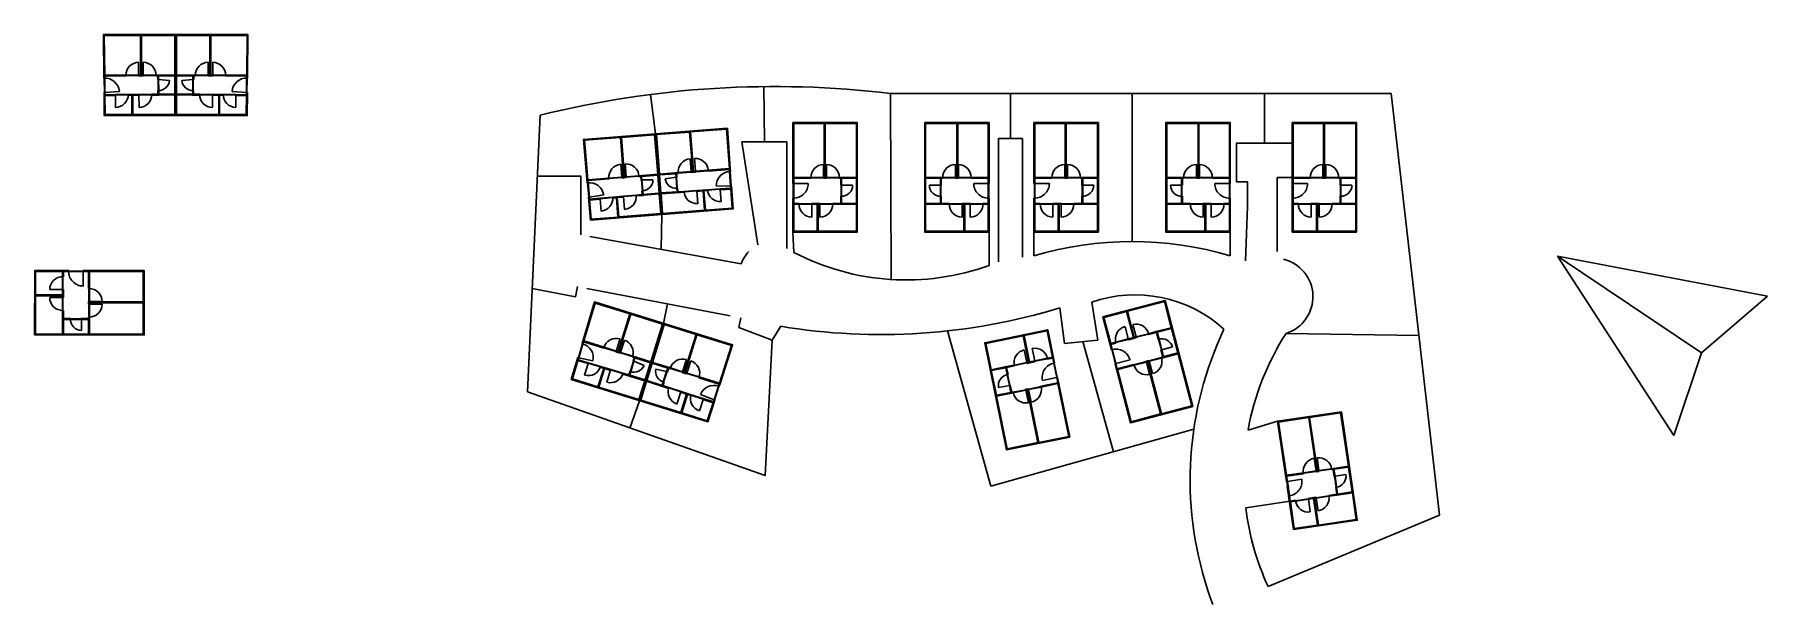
# Model space of a CAD drawing. Header units: millimetres. Extents: x 657551 to 852857, y 204462 to 268665.
import ezdxf

# ---------------------------------------------------------------- set-up
doc = ezdxf.new("R2010")
doc.units = ezdxf.units.MM
pattern_1 = [(45, (559018.265, 350866.392), (16.8379802, 61.739261), [79.375, -15.875, 0, -15.875])]
pattern_2 = [(23.22032, (606614.4, 385349.598), (38.543687, 51.084617), [79.375, -15.875, 0, -15.875])]
pattern_3 = [(40.51354, (512763.91, 374938.09), (21.615848, 60.2329563), [79.375, -15.875, 0, -15.875])]

msp = doc.modelspace()

# ---------------------------------------------------------------- hatches: boundary and pattern name
h = msp.add_hatch()
h.set_pattern_fill('ANSI36', color=256, scale=10, angle=-4.48646)
h.set_pattern_definition(pattern_3)
h.paths.add_polyline_path([(669784, 264107), (669593, 264107), (669593, 268565), (673350, 268565), (673350, 264107), (671224, 264107), (671224, 264007), (671417, 264007), (671420, 263602), (671520, 263603), (671517, 264007), (673350, 264007), (673350, 261977), (671537, 261959), (671533, 262363), (671433, 262362), (671437, 261958), (670740, 261951), (670741, 261851), (671537, 261859), (673350, 261877), (673350, 259650), (668604, 259650), (668604, 261830), (669301, 261837), (669300, 261887), (669300, 261937), (668105, 261926), (668106, 261826), (668504, 261830), (668504, 259650), (665492, 259650), (665471, 261800), (666666, 261812), (666665, 261912), (665470, 261900), (665468, 262134), (665368, 262133), (665393, 259550), (673450, 259550), (673450, 268665), (665304, 268665), (665352, 263773), (665452, 263774), (665450, 264007), (667835, 264007), (667835, 264107), (667616, 264107), (665449, 264107), (665405, 268565), (669493, 268565), (669493, 264107), (669275, 264107), (669275, 264007), (669493, 264007), (669784, 264007)])
h = msp.add_hatch()
h.set_pattern_fill('ANSI36', color=256, scale=10, angle=-4.48646)
h.set_pattern_definition(pattern_3)
h.paths.add_polyline_path([(673550, 259650), (673550, 261877), (676159, 261851), (676160, 261951), (675463, 261958), (675467, 262362), (675367, 262363), (675363, 261959), (673550, 261977), (673550, 264007), (675383, 264007), (675379, 263603), (675479, 263602), (675483, 264007), (675675, 264007), (675675, 264107), (675384, 264107), (673550, 264107), (673550, 268565), (677307, 268565), (677307, 264107), (677115, 264107), (677115, 264007), (677407, 264007), (677625, 264007), (677625, 264107), (677407, 264107), (677407, 268565), (681495, 268565), (681451, 264107), (679065, 264107), (679065, 264007), (681450, 264007), (681448, 263774), (681448, 263769, -0.0077046), (681498, 263768), (681498, 263769), (681548, 263768), (681551, 264106), (681596, 268665), (677407, 268665), (673450, 268665), (673450, 259550), (681507, 259550), (681532, 262133), (681482, 262133), (681432, 262134), (681430, 261900), (680235, 261912), (680234, 261812), (681429, 261800), (681408, 259650), (678395, 259650), (678395, 261830), (678794, 261826), (678795, 261926), (677600, 261937), (677599, 261837), (678295, 261830), (678295, 259650)])
h = msp.add_hatch()
h.set_pattern_fill('ANSI36', color=256, scale=10)
h.set_pattern_definition(pattern_1)
h.paths.add_polyline_path([(728330, 248509), (728156, 250729), (730759, 250908), (730752, 251007), (730057, 250960), (730029, 251363), (729929, 251356), (729957, 250953), (728148, 250829), (727989, 252853), (729817, 252996), (729844, 252593), (729944, 252600), (729916, 253004), (730108, 253019), (730100, 253119), (729810, 253096), (727981, 252953), (727632, 257396), (731378, 257690), (731726, 253246), (731536, 253231), (731544, 253132), (731834, 253155), (732051, 253172), (732044, 253271), (731826, 253254), (731477, 257698), (735553, 258018), (735858, 253571), (733479, 253384), (733487, 253284), (735865, 253471), (735881, 253238), (735881, 253233, -0.0077046), (735932, 253236), (735932, 253237), (735981, 253240), (735958, 253577), (735646, 258126), (731469, 257798), (727525, 257488), (728238, 248401), (736270, 249031), (736093, 251608), (736043, 251605), (735993, 251602), (736009, 251368), (734817, 251286), (734824, 251187), (736016, 251269), (736164, 249123), (733161, 248888), (732990, 251061), (733387, 251088), (733381, 251188), (732188, 251106), (732195, 251006), (732890, 251053), (733061, 248880)])
h = msp.add_hatch()
h.set_pattern_fill('ANSI36', color=256, scale=10)
h.set_pattern_definition(pattern_1)
h.paths.add_polyline_path([(750275, 258754), (743012, 258754), (743012, 251885), (743112, 251885), (743112, 252483), (745044, 252483), (745044, 252583), (743112, 252583), (743112, 258654), (746544, 258654), (746544, 252583), (746484, 252583), (746484, 252483), (746644, 252483), (746807, 252483), (746807, 252583), (746644, 252583), (746644, 258654), (750175, 258654), (750175, 252583), (748247, 252583), (748247, 252483), (748410, 252483), (748410, 251685), (748510, 251685), (748510, 252483), (750175, 252483), (750175, 249647), (748510, 249647), (748510, 250445), (748410, 250445), (748410, 249647), (747503, 249647), (747503, 249547), (747801, 249547), (748410, 249547), (750175, 249547), (750175, 246512), (745861, 246512), (745861, 249547), (746063, 249547), (746063, 249647), (745761, 249647), (745157, 249647), (745157, 249547), (745761, 249547), (745761, 246512), (743112, 246512), (743112, 249547), (743717, 249547), (743717, 249647), (743112, 249647), (743112, 250245), (743012, 250245), (743012, 246412), (750275, 246412)])
h = msp.add_hatch()
h.set_pattern_fill('ANSI36', color=256, scale=10)
h.set_pattern_definition([(45, (566618.265, 350866.392), (16.8379802, 61.739261), [79.375, -15.875, 0, -15.875])])
h.paths.add_polyline_path([(757875, 258754), (765138, 258754), (765138, 251885), (765038, 251885), (765038, 252483), (763107, 252483), (763107, 252583), (765038, 252583), (765038, 258654), (761607, 258654), (761607, 252583), (761667, 252583), (761667, 252483), (761507, 252483), (761344, 252483), (761344, 252583), (761507, 252583), (761507, 258654), (757975, 258654), (757975, 252583), (759904, 252583), (759904, 252483), (759741, 252483), (759741, 251685), (759641, 251685), (759641, 252483), (757975, 252483), (757975, 249647), (759641, 249647), (759641, 250445), (759741, 250445), (759741, 249647), (760648, 249647), (760648, 249547), (760350, 249547), (759741, 249547), (757975, 249547), (757975, 246512), (762290, 246512), (762290, 249547), (762088, 249547), (762088, 249647), (762390, 249647), (762994, 249647), (762994, 249547), (762390, 249547), (762390, 246512), (765038, 246512), (765038, 249547), (764434, 249547), (764434, 249647), (765038, 249647), (765038, 250245), (765138, 250245), (765138, 246412), (757875, 246412)])
h = msp.add_hatch()
h.set_pattern_fill('ANSI36', color=256, scale=10)
h.set_pattern_definition([(45, (586193.8, 350866.392), (16.83798, 61.739261), [79.375, -15.875, 0, -15.875])])
h.paths.add_polyline_path([(777451, 258754), (770188, 258754), (770188, 251885), (770288, 251885), (770288, 252483), (772219, 252483), (772219, 252583), (770288, 252583), (770288, 258654), (773719, 258654), (773719, 252583), (773659, 252583), (773659, 252483), (773819, 252483), (773982, 252483), (773982, 252583), (773819, 252583), (773819, 258654), (777351, 258654), (777351, 252583), (775422, 252583), (775422, 252483), (775585, 252483), (775585, 251685), (775685, 251685), (775685, 252483), (777351, 252483), (777351, 249647), (775685, 249647), (775685, 250445), (775585, 250445), (775585, 249647), (774679, 249647), (774679, 249547), (774976, 249547), (775585, 249547), (777351, 249547), (777351, 246512), (773036, 246512), (773036, 249547), (773239, 249547), (773239, 249647), (772936, 249647), (772332, 249647), (772332, 249547), (772936, 249547), (772936, 246512), (770288, 246512), (770288, 249547), (770892, 249547), (770892, 249647), (770288, 249647), (770288, 250245), (770188, 250245), (770188, 246412), (777451, 246412)])
h = msp.add_hatch()
h.set_pattern_fill('ANSI36', color=256, scale=10)
h.set_pattern_definition([(45, (593793.8, 350866.392), (16.8379802, 61.739261), [79.375, -15.875, 0, -15.875])])
h.paths.add_polyline_path([(785051, 258754), (792314, 258754), (792314, 251885), (792214, 251885), (792214, 252483), (790282, 252483), (790282, 252583), (792214, 252583), (792214, 258654), (788782, 258654), (788782, 252583), (788842, 252583), (788842, 252483), (788682, 252483), (788520, 252483), (788520, 252583), (788682, 252583), (788682, 258654), (785151, 258654), (785151, 252583), (787080, 252583), (787080, 252483), (786917, 252483), (786917, 251685), (786817, 251685), (786817, 252483), (785151, 252483), (785151, 249647), (786817, 249647), (786817, 250445), (786917, 250445), (786917, 249647), (787823, 249647), (787823, 249547), (787525, 249547), (786917, 249547), (785151, 249547), (785151, 246512), (789465, 246512), (789465, 249547), (789263, 249547), (789263, 249647), (789565, 249647), (790170, 249647), (790170, 249547), (789565, 249547), (789565, 246512), (792214, 246512), (792214, 249547), (791610, 249547), (791610, 249647), (792214, 249647), (792214, 250245), (792314, 250245), (792314, 246412), (785051, 246412)])
h = msp.add_hatch()
h.set_pattern_fill('ANSI36', color=256, scale=10)
h.set_pattern_definition(pattern_1)
h.paths.add_polyline_path([(806559, 258754), (799296, 258754), (799296, 251885), (799396, 251885), (799396, 252483), (801327, 252483), (801327, 252583), (799396, 252583), (799396, 258654), (802827, 258654), (802827, 252583), (802767, 252583), (802767, 252533), (802767, 252483), (802927, 252483), (803090, 252483), (803090, 252583), (802927, 252583), (802927, 258654), (806459, 258654), (806459, 252583), (804530, 252583), (804530, 252533), (804530, 252483), (804693, 252483), (804693, 251685), (804793, 251685), (804793, 252483), (806459, 252483), (806459, 249647), (804793, 249647), (804793, 250445), (804743, 250445), (804693, 250445), (804693, 249647), (803786, 249647), (803786, 249547), (804084, 249547), (804693, 249547), (806459, 249547), (806459, 246512), (802144, 246512), (802144, 249547), (802346, 249547), (802346, 249597), (802346, 249647), (802044, 249647), (801440, 249647), (801440, 249547), (802044, 249547), (802044, 246512), (799396, 246512), (799396, 249547), (800000, 249547), (800000, 249597), (800000, 249647), (799396, 249647), (799396, 250245), (799346, 250245), (799296, 250245), (799296, 246412), (806559, 246412)])
h = msp.add_hatch()
h.set_pattern_fill('ANSI36', color=256, scale=10)
h.set_pattern_definition(pattern_1)
h.paths.add_polyline_path([(724227, 252658), (724037, 252643), (723688, 257087), (727433, 257381), (727782, 252937), (725663, 252771), (725671, 252671), (725862, 252686), (725898, 252282), (725997, 252291), (725962, 252694), (727790, 252837), (727948, 250813), (726142, 250653), (726106, 251056), (726007, 251047), (726042, 250645), (725348, 250583), (725357, 250484), (726151, 250554), (727956, 250713), (728130, 248493), (723399, 248122), (723229, 250295), (723923, 250357), (723918, 250407), (723914, 250457), (722724, 250352), (722732, 250252), (723129, 250287), (723300, 248114), (720297, 247878), (720108, 250020), (721298, 250125), (721289, 250225), (720099, 250120), (720078, 250353), (719979, 250344), (720206, 247771), (728238, 248401), (727525, 257488), (719404, 256851), (719834, 251978), (719934, 251986), (719913, 252219), (722291, 252406), (722284, 252505), (722066, 252488), (719905, 252319), (719513, 256759), (723588, 257079), (723937, 252635), (723719, 252618), (723727, 252518), (723945, 252536), (724235, 252558)])
h = msp.add_hatch()
h.set_pattern_fill('ANSI36', color=256, scale=10, angle=-89.97551)
h.set_pattern_definition([(315.02449, (761923.846, 426108.103), (61.746452, -16.8115903), [79.375, -15.875, 0, -15.875])])
h.paths.add_polyline_path([(669893, 234812), (669896, 242075), (663027, 242078), (663027, 241978), (663625, 241977), (663624, 240046), (663724, 240046), (663725, 241977), (669796, 241975), (669794, 238543), (663724, 238546), (663724, 238606), (663624, 238606), (663624, 238446), (663623, 238283), (663723, 238283), (663724, 238446), (669794, 238443), (669793, 234912), (663722, 234914), (663723, 236843), (663623, 236843), (663623, 236680), (662825, 236680), (662825, 236580), (663623, 236580), (663622, 234914), (660787, 234916), (660787, 236581), (661585, 236581), (661585, 236681), (660787, 236681), (660788, 237588), (660688, 237588), (660688, 237290), (660687, 236681), (660687, 234916), (657651, 234917), (657653, 239231), (660688, 239230), (660688, 239028), (660788, 239028), (660789, 239330), (660789, 239934), (660689, 239934), (660689, 239330), (657653, 239331), (657654, 241980), (660690, 241979), (660689, 241374), (660789, 241374), (660790, 241979), (661387, 241978), (661387, 242078), (657554, 242080), (657551, 234817)])
h = msp.add_hatch()
h.set_pattern_fill('ANSI36', color=256, scale=10, angle=-21.77968)
h.set_pattern_definition(pattern_2)
h.paths.add_polyline_path([(723591, 232853), (723409, 232910), (724734, 237166), (728321, 236049), (726995, 231793), (724966, 232425), (724936, 232329), (725120, 232272), (725003, 231884), (725099, 231855), (725215, 232242), (726966, 231697), (726362, 229759), (724626, 230281), (724742, 230668), (724646, 230697), (724530, 230310), (723863, 230510), (723834, 230414), (724597, 230185), (726332, 229663), (725670, 227537), (721139, 228947), (721787, 231029), (722455, 230829), (722469, 230877), (722484, 230925), (721339, 231269), (721310, 231173), (721692, 231058), (721044, 228977), (718168, 229873), (718787, 231932), (719931, 231588), (719960, 231684), (718816, 232028), (718883, 232251), (718787, 232280), (718044, 229806), (725736, 227411), (728446, 236115), (720668, 238536), (719259, 233851), (719355, 233822), (719423, 234046), (721700, 233337), (721730, 233432), (721521, 233497), (719451, 234142), (720735, 238411), (724638, 237195), (723313, 232939), (723105, 233004), (723075, 232909), (723283, 232844), (723561, 232757)])
h = msp.add_hatch()
h.set_pattern_fill('ANSI36', color=256, scale=10, angle=-165.36839)
h.set_pattern_definition([(239.631606, (996418.41, 185946.347), (-0.6963935, -63.9903816), [79.375, -15.875, 0, -15.875])])
h.paths.add_polyline_path([(788096, 226760), (781068, 224925), (779333, 231571), (779430, 231596), (779581, 231018), (781450, 231506), (781475, 231409), (779606, 230921), (781140, 225047), (784460, 225914), (782927, 231788), (782868, 231773), (782843, 231869), (782998, 231910), (783156, 231951), (783181, 231854), (783023, 231813), (784557, 225939), (787974, 226831), (786440, 232705), (784574, 232218), (784549, 232315), (784707, 232356), (784505, 233128), (784602, 233153), (784803, 232381), (786415, 232802), (785699, 235545), (784087, 235125), (784289, 234353), (784192, 234328), (783990, 235099), (783113, 234870), (783088, 234967), (783376, 235042), (783965, 235196), (785674, 235642), (784907, 238579), (780732, 237489), (781499, 234552), (781695, 234603), (781720, 234507), (781428, 234430), (780843, 234278), (780818, 234374), (781402, 234527), (780636, 237464), (778073, 236795), (778840, 233858), (779424, 234011), (779450, 233914), (778865, 233761), (779016, 233183), (778919, 233158), (777951, 236866), (784978, 238701)])
h = msp.add_hatch()
h.set_pattern_fill('ANSI36', color=256, scale=10, angle=-21.77968)
h.set_pattern_definition(pattern_2)
h.paths.add_polyline_path([(733429, 225016), (734221, 227475), (734173, 227491), (734126, 227506), (734054, 227283), (732916, 227650), (732886, 227555), (734023, 227188), (733364, 225141), (730488, 226037), (731136, 228118), (731515, 227996), (731546, 228091), (730408, 228458), (730378, 228362), (731040, 228148), (730392, 226067), (725861, 227477), (726523, 229604), (729007, 228804), (729038, 228899), (728374, 229113), (728498, 229497), (728403, 229528), (728279, 229143), (726553, 229699), (727157, 231638), (728907, 231093), (728783, 230708), (728878, 230678), (729003, 231063), (729186, 231006), (729216, 231102), (728938, 231188), (727186, 231733), (728512, 235989), (732098, 234873), (730773, 230617), (730591, 230673), (730561, 230578), (730839, 230491), (731048, 230427), (731077, 230522), (730869, 230587), (732194, 234843), (736097, 233628), (734731, 229385), (732452, 230094), (732422, 229998), (734700, 229289), (734628, 229067), (734627, 229062, -0.0077046), (734675, 229046), (734675, 229047), (734722, 229032), (734826, 229354), (736223, 233693), (732224, 234938), (728446, 236115), (725736, 227411)])
h = msp.add_hatch()
h.set_pattern_fill('ANSI36', color=256, scale=10, angle=-168.40983)
h.set_pattern_definition([(236.590169, (972970.21, 170048.973), (-4.0906244, -63.863297), [79.375, -15.875, 0, -15.875])])
h.paths.add_polyline_path([(767107, 221858), (774223, 223311), (772849, 230041), (772751, 230021), (772870, 229435), (770978, 229049), (770998, 228951), (772890, 229337), (774105, 223389), (770743, 222703), (769528, 228651), (769587, 228663), (769567, 228761), (769410, 228729), (769250, 228696), (769270, 228598), (769430, 228631), (770645, 222683), (767185, 221976), (765970, 227924), (767860, 228310), (767840, 228408), (767680, 228375), (767520, 229157), (767422, 229137), (767582, 228355), (765950, 228022), (765383, 230800), (767015, 231133), (767174, 230352), (767272, 230372), (767113, 231154), (768001, 231335), (767981, 231433), (767689, 231373), (767093, 231251), (765363, 230898), (764755, 233872), (768983, 234735), (769590, 231761), (769392, 231721), (769412, 231623), (769708, 231683), (770300, 231804), (770280, 231902), (769688, 231781), (769080, 234755), (771676, 235285), (772283, 232311), (771691, 232190), (771711, 232092), (772303, 232213), (772422, 231628), (772520, 231648), (771754, 235403), (764637, 233950)])
h = msp.add_hatch()
h.set_pattern_fill('ANSI36', color=256, scale=10, angle=8.36696)
h.set_pattern_definition([(53.366965, (546534.976, 281263.054), (7.6749224, 63.532271), [79.375, -15.875, 0, -15.875])])
h.paths.add_polyline_path([(804844, 226151), (797658, 225094), (798658, 218299), (798757, 218313), (798670, 218905), (800581, 219186), (800566, 219285), (798655, 219003), (797772, 225010), (801167, 225509), (802050, 219503), (801991, 219494), (801998, 219445), (802006, 219395), (802164, 219418), (802325, 219442), (802310, 219541), (802149, 219517), (801266, 225524), (804760, 226037), (805643, 220031), (803735, 219751), (803742, 219701), (803750, 219652), (803911, 219675), (804027, 218886), (804126, 218901), (804010, 219690), (805658, 219932), (806070, 217127), (804422, 216885), (804306, 217674), (804257, 217667), (804207, 217659), (804323, 216870), (803427, 216738), (803441, 216639), (803736, 216683), (804338, 216771), (806085, 217028), (806527, 214025), (802258, 213397), (801816, 216400), (802016, 216430), (802009, 216479), (802002, 216529), (801703, 216485), (801105, 216397), (801120, 216298), (801717, 216386), (802159, 213383), (799539, 212997), (799097, 216000), (799695, 216088), (799688, 216138), (799680, 216187), (799082, 216099), (798995, 216691), (798946, 216683), (798897, 216676), (799454, 212884), (806640, 213941)])

# ---------------------------------------------------------------- linework, layer by layer
for p, q in [((746484, 252583), (746484, 254023)), ((746807, 252583), (746807, 254023)), ((761344, 252583), (761344, 254023)), ((761667, 252583), (761667, 254023)), ((773659, 252583), (773659, 254023)), ((773982, 252583), (773982, 254023)), ((788520, 252583), (788520, 254023)), ((788842, 252583), (788842, 254023)), ((802767, 252583), (802767, 254023)), ((803090, 252583), (803090, 254023)), ((743112, 251885), (744752, 251885)), ((748510, 251685), (749750, 251685)), ((759641, 251685), (758401, 251685)), ((765038, 251885), (763398, 251885)), ((770288, 251885), (771928, 251885)), ((775685, 251685), (776925, 251685)), ((786817, 251685), (785577, 251685)), ((792214, 251885), (790574, 251885)), ((799296, 251344), (799296, 246412)), ((799396, 251885), (801036, 251885)), ((804793, 251685), (806033, 251685)), ((745157, 249547), (745157, 248107)), ((746063, 249547), (746063, 248107)), ((762088, 249547), (762088, 248107)), ((762994, 249547), (762994, 248107)), ((772332, 249547), (772332, 248107)), ((773239, 249547), (773239, 248107)), ((789263, 249547), (789263, 248107)), ((790170, 249547), (790170, 248107)), ((801440, 249547), (801440, 248107)), ((802346, 249547), (802346, 248107)), ((743012, 246412), (750275, 246412)), ((757875, 246412), (765138, 246412)), ((770188, 246412), (777451, 246412)), ((663027, 241978), (663027, 240338)), ((660688, 239028), (659248, 239028)), ((660689, 239934), (659249, 239935)), ((663723, 238283), (665163, 238282)), ((663724, 238606), (665164, 238605)), ((662825, 236580), (662825, 235340)), ((780818, 234374), (780454, 235768)), ((781695, 234603), (781331, 235997)), ((769392, 231721), (769104, 233132)), ((770280, 231902), (769992, 233313)), ((784602, 233153), (785802, 233466)), ((779430, 231596), (781017, 232010)), ((782868, 231773), (783232, 230379)), ((783181, 231854), (783545, 230461)), ((767422, 229137), (766207, 228889)), ((769270, 228598), (769559, 227187)), ((769587, 228663), (769875, 227252)), ((772751, 230021), (771144, 229693)), ((794319, 224076), (797658, 225094)), ((801991, 219494), (801781, 220919)), ((802310, 219541), (802101, 220966)), ((804126, 218901), (805353, 219081)), ((798737, 217763), (799454, 212884)), ((798757, 218313), (800379, 218552)), ((799082, 216099), (794074, 215323)), ((801120, 216298), (801329, 214873)), ((802016, 216430), (802226, 215005))]:
    msp.add_line(p, q)
for points in [[(681596, 268665), (665304, 268665), (665352, 263773)], [(669493, 268565), (665405, 268565), (665449, 264107)], [(669493, 264107), (669493, 268565)], [(669593, 264107), (669593, 268565)], [(671224, 264107), (673350, 264107), (673350, 268565), (669593, 268565)], [(673450, 259550), (673450, 268665)], [(673450, 259550), (673450, 268665)], [(675675, 264107), (673550, 264107), (673550, 268565), (677307, 268565)], [(677307, 264107), (677307, 268565)], [(677407, 268665), (681596, 268665), (681551, 264106)], [(677407, 268565), (681495, 268565), (681451, 264107)], [(677407, 264107), (677407, 268565)], [(665352, 263773), (665452, 263774)], [(665401, 263769), (665418, 262133)], [(665449, 264107), (667835, 264107)], [(667835, 264107), (665449, 264107)], [(667835, 264007), (665449, 264007)], [(665450, 264007), (665452, 263774)], [(665452, 263774), (665450, 264007)], [(665452, 263774), (665450, 264007)], [(665468, 262134), (665452, 263774)], [(667616, 264107), (667835, 264107)], [(667835, 264107), (667835, 264007)], [(667835, 264107), (669275, 264107)], [(667835, 264057), (669275, 264057)], [(669275, 264107), (669275, 265547)], [(669275, 264107), (669493, 264107)], [(669493, 264107), (669275, 264107)], [(669275, 264107), (669493, 264107)], [(669275, 264107), (669275, 264007)], [(669275, 264007), (669493, 264007)], [(669493, 264007), (669784, 264007)], [(669593, 264107), (669784, 264107)], [(669593, 264107), (669784, 264107)], [(669593, 264107), (669784, 264107)], [(669784, 264107), (669784, 265547)], [(669784, 264107), (669784, 264007)], [(669784, 264107), (671224, 264107)], [(669784, 264057), (671228, 264057)], [(671224, 264107), (671516, 264107)], [(671224, 264107), (671224, 264007)], [(671224, 264007), (671417, 264007)], [(671224, 264007), (671417, 264007)], [(671417, 264007), (671420, 263602)], [(671517, 264007), (673350, 264007), (673350, 261977), (671537, 261959)], [(671517, 264007), (671520, 263603)], [(675383, 264007), (673550, 264007), (673550, 261977), (675363, 261959)], [(675383, 264007), (675379, 263603)], [(675675, 264107), (675384, 264107)], [(675483, 264007), (675479, 263602)], [(675675, 264007), (675483, 264007)], [(675675, 264007), (675483, 264007)], [(677115, 264057), (675671, 264057)], [(675675, 264107), (675675, 264007)], [(677115, 264107), (675675, 264107)], [(677115, 264107), (677115, 265547)], [(677307, 264107), (677115, 264107)], [(677307, 264107), (677115, 264107)], [(677307, 264107), (677115, 264107)], [(677115, 264107), (677115, 264007)], [(677407, 264007), (677115, 264007)], [(677625, 264107), (677407, 264107)], [(677407, 264107), (677625, 264107)], [(677625, 264107), (677407, 264107)], [(677625, 264007), (677407, 264007)], [(677625, 264107), (677625, 265547)], [(677625, 264107), (677625, 264007)], [(679065, 264107), (677625, 264107)], [(679065, 264057), (677625, 264057)], [(681451, 264107), (679065, 264107)], [(679065, 264107), (681451, 264107)], [(679283, 264107), (679065, 264107)], [(679065, 264107), (679065, 264007)], [(679065, 264007), (681451, 264007)], [(681432, 262134), (681448, 263774)], [(681450, 264007), (681448, 263774)], [(681448, 263774), (681450, 264007)], [(681448, 263774), (681450, 264007)], [(681498, 263769), (681482, 262133)], [(681498, 263769), (681548, 263768)], [(681551, 264106), (681548, 263768)], [(665368, 262133), (665468, 262134)], [(665368, 262133), (665393, 259550), (681507, 259550), (681532, 262133)], [(665468, 262134), (667097, 262276)], [(665468, 262134), (665470, 261900)], [(665470, 261900), (665468, 262134)], [(665470, 261900), (665468, 262134)], [(666665, 261912), (665470, 261900)], [(666666, 261812), (665471, 261800)], [(666666, 261812), (665471, 261800)], [(665471, 261800), (665492, 259650), (668504, 259650)], [(665492, 259650), (665471, 261800)], [(666665, 261912), (668105, 261926)], [(666665, 261912), (666666, 261812)], [(666666, 261862), (668105, 261876)], [(666666, 261812), (666679, 260472)], [(669300, 261937), (668105, 261926)], [(668105, 261926), (668106, 261826)], [(668504, 261830), (668106, 261826)], [(668504, 261830), (668106, 261826)], [(668504, 261830), (668504, 259650)], [(668604, 259650), (673350, 259650), (673350, 261877), (670741, 261851)], [(669301, 261837), (668604, 261830)], [(668604, 261830), (668604, 259650)], [(669300, 261937), (670740, 261951)], [(669300, 261937), (669301, 261837)], [(669300, 261887), (670740, 261901)], [(669300, 261887), (669315, 260442)], [(671437, 261958), (670740, 261951)], [(670740, 261951), (670741, 261851)], [(671537, 261859), (670741, 261851)], [(670741, 261851), (671537, 261859)], [(671420, 263602), (671520, 263603)], [(671433, 262362), (671533, 262363)], [(671433, 262362), (671437, 261958)], [(671470, 263603), (671483, 262363)], [(671520, 263603), (671533, 262363)], [(671520, 263603), (672757, 263506)], [(671533, 262363), (671537, 261959)], [(678295, 259650), (673550, 259650), (673550, 261877), (676159, 261851)], [(675379, 263603), (674143, 263506)], [(675362, 261859), (676159, 261851)], [(676159, 261851), (675362, 261859)], [(675367, 262363), (675363, 261959)], [(675379, 263603), (675367, 262363)], [(675467, 262362), (675367, 262363)], [(675479, 263602), (675379, 263603)], [(675429, 263603), (675417, 262363)], [(675467, 262362), (675463, 261958)], [(675463, 261958), (676160, 261951)], [(676160, 261951), (676159, 261851)], [(677599, 261887), (676159, 261901)], [(677600, 261937), (676160, 261951)], [(677599, 261887), (677585, 260442)], [(677600, 261937), (677599, 261837)], [(677599, 261837), (678295, 261830)], [(677600, 261937), (678795, 261926)], [(678295, 261830), (678295, 259650)], [(678395, 261830), (678794, 261826)], [(678395, 261830), (678794, 261826)], [(678395, 261830), (678395, 259650)], [(681429, 261800), (681408, 259650), (678395, 259650)], [(678795, 261926), (678794, 261826)], [(680234, 261862), (678794, 261876)], [(680235, 261912), (678795, 261926)], [(681432, 262134), (679803, 262276)], [(680234, 261812), (680221, 260472)], [(680235, 261912), (680234, 261812)], [(680234, 261812), (681429, 261800)], [(680234, 261812), (681429, 261800)], [(680235, 261912), (681430, 261900)], [(681408, 259650), (681429, 261800)], [(681432, 262134), (681430, 261900)], [(681430, 261900), (681432, 262134)], [(681430, 261900), (681432, 262134)], [(681482, 262133), (681432, 262134)], [(681482, 262133), (681532, 262133)], [(727525, 257488), (726956, 261924)], [(739801, 256595), (739732, 262811)], [(810440, 262038), (754030, 262038)], [(754030, 262038), (754098, 241071)], [(767555, 256977), (767555, 262038)], [(781251, 245348), (781251, 262038)], [(796162, 256445), (796162, 262038)], [(815914, 214503), (810440, 262038)], [(714541, 259601), (713099, 228397)], [(735646, 258126), (719404, 256851), (719834, 251978)], [(731469, 257798), (735646, 258126), (735958, 253577)], [(731477, 257698), (735553, 258018), (735858, 253571)], [(743012, 251885), (743012, 258754), (750275, 258754), (750275, 246412), (743012, 246412), (743012, 250245)], [(743112, 252583), (743112, 258654), (746544, 258654)], [(746544, 252583), (746544, 258654)], [(746644, 252583), (746644, 258654)], [(746644, 258654), (750175, 258654), (750175, 252583)], [(765138, 251885), (765138, 258754), (757875, 258754), (757875, 246412), (765138, 246412), (765138, 250245)], [(761507, 258654), (757975, 258654), (757975, 252583)], [(761507, 252583), (761507, 258654)], [(765038, 252583), (765038, 258654), (761607, 258654)], [(761607, 252583), (761607, 258654)], [(770188, 251885), (770188, 258754), (777451, 258754), (777451, 246412), (770188, 246412), (770188, 250245)], [(770288, 252583), (770288, 258654), (773719, 258654)], [(773719, 252583), (773719, 258654)], [(773819, 258654), (777351, 258654), (777351, 252583)], [(773819, 252583), (773819, 258654)], [(792314, 251885), (792314, 258754), (785051, 258754), (785051, 246412), (792314, 246412), (792314, 250245)], [(788682, 258654), (785151, 258654), (785151, 252583)], [(788682, 252583), (788682, 258654)], [(792214, 252583), (792214, 258654), (788782, 258654)], [(788782, 252583), (788782, 258654)], [(799296, 251885), (799296, 258754), (806559, 258754), (806559, 246412), (799296, 246412), (799296, 250245)], [(799396, 252583), (799396, 258654), (802827, 258654)], [(802827, 252583), (802827, 258654)], [(802927, 258654), (806459, 258654), (806459, 252583)], [(802927, 252583), (802927, 258654)], [(723588, 257079), (719513, 256759), (719905, 252319)], [(723937, 252635), (723588, 257079)], [(725663, 252771), (727782, 252937), (727433, 257381), (723688, 257087)], [(724037, 252643), (723688, 257087)], [(728238, 248401), (727525, 257488)], [(728238, 248401), (727525, 257488)], [(730100, 253119), (727981, 252953), (727632, 257396), (731378, 257690)], [(731726, 253246), (731378, 257690)], [(731826, 253254), (731477, 257698)], [(742323, 244559), (742323, 256595), (737278, 256595)], [(739057, 244989), (737278, 256595)], [(766212, 243080), (766212, 256977), (768897, 256977)], [(768897, 256977), (768897, 243570)], [(799296, 251344), (799296, 256445), (793029, 256445), (793029, 252072), (794274, 252072), (794274, 249284)], [(723719, 252618), (723607, 254054)], [(724227, 252658), (724115, 254094)], [(731536, 253231), (731423, 254667)], [(732044, 253271), (731931, 254707)], [(719129, 246110), (719129, 252715), (714223, 252715)], [(719834, 251978), (719934, 251986)], [(719884, 251978), (720028, 250348)], [(719905, 252319), (722284, 252505)], [(722284, 252505), (719905, 252319)], [(722291, 252406), (719912, 252219)], [(719934, 251986), (719913, 252219)], [(719934, 251986), (719913, 252219)], [(719913, 252219), (719934, 251986)], [(720078, 250353), (719934, 251986)], [(722066, 252488), (722284, 252505)], [(722284, 252505), (723719, 252618)], [(722284, 252505), (722291, 252406)], [(722288, 252456), (723723, 252568)], [(723937, 252635), (723719, 252618)], [(723719, 252618), (723937, 252635)], [(723719, 252618), (723937, 252635)], [(723719, 252618), (723727, 252518)], [(723727, 252518), (723945, 252536)], [(723945, 252536), (724235, 252558)], [(724037, 252643), (724227, 252658)], [(724037, 252643), (724227, 252658)], [(724037, 252643), (724227, 252658)], [(724227, 252658), (725663, 252771)], [(724227, 252658), (724235, 252558)], [(724231, 252608), (725671, 252721)], [(725663, 252771), (725953, 252793)], [(725663, 252771), (725671, 252671)], [(725671, 252671), (725862, 252686)], [(725671, 252671), (725862, 252686)], [(725862, 252686), (725898, 252282)], [(725898, 252282), (725997, 252291)], [(725948, 252287), (726057, 251052)], [(725962, 252694), (727790, 252837), (727948, 250813), (726142, 250653)], [(725962, 252694), (725997, 252291)], [(725997, 252291), (726106, 251056)], [(725997, 252291), (727237, 252291)], [(729817, 252996), (727989, 252853), (728148, 250829), (729957, 250953)], [(729844, 252593), (728620, 252400)], [(730100, 253119), (729810, 253096)], [(729817, 252996), (729844, 252593)], [(729944, 252600), (729844, 252593)], [(729844, 252593), (729929, 251356)], [(729894, 252597), (729979, 251359)], [(730108, 253019), (729916, 253004)], [(730108, 253019), (729916, 253004)], [(729916, 253004), (729944, 252600)], [(731536, 253231), (730100, 253119)], [(731540, 253182), (730100, 253068)], [(730100, 253119), (730108, 253019)], [(731726, 253246), (731536, 253231)], [(731726, 253246), (731536, 253231)], [(731726, 253246), (731536, 253231)], [(731536, 253231), (731544, 253132)], [(731834, 253155), (731544, 253132)], [(732044, 253271), (731826, 253254)], [(731826, 253254), (732044, 253271)], [(732044, 253271), (731826, 253254)], [(732051, 253172), (731834, 253155)], [(733479, 253384), (732044, 253271)], [(732044, 253271), (732051, 253172)], [(733483, 253334), (732048, 253221)], [(735858, 253571), (733479, 253384)], [(733479, 253384), (735858, 253571)], [(733697, 253401), (733479, 253384)], [(733479, 253384), (733487, 253284)], [(733487, 253284), (735866, 253471)], [(735865, 253471), (735881, 253238)], [(735881, 253238), (735865, 253471)], [(735881, 253238), (735865, 253471)], [(735993, 251602), (735881, 253238)], [(735932, 253237), (735981, 253240)], [(735932, 253237), (736043, 251605)], [(735958, 253577), (735981, 253240)], [(743112, 252583), (745044, 252583)], [(743112, 251885), (743112, 252483)], [(743112, 252483), (745044, 252483)], [(745044, 252583), (745044, 252483)], [(746544, 252583), (746484, 252583)], [(746484, 252583), (746544, 252583)], [(746484, 252483), (746484, 252583)], [(746644, 252483), (746484, 252483)], [(746644, 252583), (746807, 252583)], [(746644, 252583), (746807, 252583)], [(746644, 252583), (746807, 252583)], [(746644, 252483), (746807, 252483)], [(746807, 252583), (746807, 252483)], [(748247, 252583), (748410, 252583)], [(748247, 252583), (750175, 252583)], [(748247, 252583), (750175, 252583)], [(748247, 252583), (748247, 252483)], [(748247, 252483), (748410, 252483)], [(748410, 252483), (748410, 251685)], [(748510, 252483), (748510, 251685)], [(748510, 252483), (750175, 252483)], [(750175, 252483), (750175, 249647)], [(750175, 252483), (750175, 249647)], [(759904, 252583), (757975, 252583)], [(759904, 252583), (757975, 252583)], [(757975, 252483), (757975, 249647)], [(759641, 252483), (757975, 252483)], [(757975, 252483), (757975, 249647)], [(759641, 252483), (759641, 251685)], [(759904, 252583), (759741, 252583)], [(759904, 252483), (759741, 252483)], [(759741, 252483), (759741, 251685)], [(759904, 252583), (759904, 252483)], [(761507, 252583), (761344, 252583)], [(761507, 252583), (761344, 252583)], [(761507, 252583), (761344, 252583)], [(761344, 252583), (761344, 252483)], [(761507, 252483), (761344, 252483)], [(761507, 252483), (761667, 252483)], [(761667, 252583), (761607, 252583)], [(761607, 252583), (761667, 252583)], [(761667, 252483), (761667, 252583)], [(765038, 252583), (763107, 252583)], [(763107, 252583), (763107, 252483)], [(765038, 252483), (763107, 252483)], [(765038, 251885), (765038, 252483)], [(770288, 252583), (772219, 252583)], [(770288, 251885), (770288, 252483)], [(770288, 252483), (772219, 252483)], [(772219, 252583), (772219, 252483)], [(773659, 252583), (773719, 252583)], [(773719, 252583), (773659, 252583)], [(773659, 252483), (773659, 252583)], [(773819, 252483), (773659, 252483)], [(773819, 252583), (773982, 252583)], [(773819, 252583), (773982, 252583)], [(773819, 252583), (773982, 252583)], [(773819, 252483), (773982, 252483)], [(773982, 252583), (773982, 252483)], [(775422, 252583), (777351, 252583)], [(775422, 252583), (777351, 252583)], [(775422, 252583), (775585, 252583)], [(775422, 252583), (775422, 252483)], [(775422, 252483), (775585, 252483)], [(775585, 252483), (775585, 251685)], [(775685, 252483), (777351, 252483)], [(775685, 252483), (775685, 251685)], [(777351, 252483), (777351, 249647)], [(777351, 252483), (777351, 249647)], [(787080, 252583), (785151, 252583)], [(787080, 252583), (785151, 252583)], [(785151, 252483), (785151, 249647)], [(786817, 252483), (785151, 252483)], [(785151, 252483), (785151, 249647)], [(786817, 252483), (786817, 251685)], [(787080, 252583), (786917, 252583)], [(787080, 252483), (786917, 252483)], [(786917, 252483), (786917, 251685)], [(787080, 252583), (787080, 252483)], [(788682, 252583), (788520, 252583)], [(788682, 252583), (788520, 252583)], [(788682, 252583), (788520, 252583)], [(788520, 252583), (788520, 252483)], [(788682, 252483), (788520, 252483)], [(788682, 252483), (788842, 252483)], [(788842, 252583), (788782, 252583)], [(788782, 252583), (788842, 252583)], [(788842, 252483), (788842, 252583)], [(792214, 252583), (790282, 252583)], [(790282, 252583), (790282, 252483)], [(792214, 252483), (790282, 252483)], [(792214, 251885), (792214, 252483)], [(799296, 252583), (797622, 252583)], [(797622, 251344), (797622, 252583)], [(799396, 252583), (801327, 252583)], [(799396, 251885), (799396, 252483)], [(799396, 252483), (801327, 252483)], [(801327, 252583), (801327, 252483)], [(802767, 252583), (802827, 252583)], [(802827, 252583), (802767, 252583)], [(802767, 252483), (802767, 252583)], [(802927, 252483), (802767, 252483)], [(802927, 252583), (803090, 252583)], [(802927, 252583), (803090, 252583)], [(802927, 252583), (803090, 252583)], [(802927, 252483), (803090, 252483)], [(803090, 252583), (803090, 252483)], [(804530, 252583), (806459, 252583)], [(804530, 252583), (806459, 252583)], [(804530, 252583), (804693, 252583)], [(804530, 252583), (804530, 252483)], [(804530, 252483), (804693, 252483)], [(804693, 252483), (804693, 251685)], [(804793, 252483), (806459, 252483)], [(804793, 252483), (804793, 251685)], [(806459, 252483), (806459, 249647)], [(806459, 252483), (806459, 249647)], [(719979, 250344), (720206, 247771), (736270, 249031), (736093, 251608)], [(719979, 250344), (720078, 250353)], [(720078, 250353), (721691, 250622)], [(720078, 250353), (720099, 250120)], [(720099, 250120), (720078, 250353)], [(720099, 250120), (720078, 250353)], [(721289, 250225), (720099, 250120)], [(721298, 250125), (720108, 250020)], [(721298, 250125), (720108, 250020)], [(720297, 247878), (720108, 250020)], [(720108, 250020), (720297, 247878), (723300, 248114)], [(721289, 250225), (722724, 250352)], [(721289, 250225), (721298, 250125)], [(721294, 250175), (722728, 250302)], [(721298, 250125), (721416, 248791)], [(723914, 250457), (722724, 250352)], [(722724, 250352), (722732, 250252)], [(723129, 250287), (722732, 250252)], [(723129, 250287), (722732, 250252)], [(723129, 250287), (723300, 248114)], [(723923, 250357), (723229, 250295)], [(723229, 250295), (723399, 248122)], [(723399, 248122), (728130, 248493), (727956, 250713), (725357, 250484)], [(723914, 250457), (725348, 250583)], [(723914, 250457), (723923, 250357)], [(723918, 250407), (725353, 250534)], [(723918, 250407), (724045, 248967)], [(726042, 250645), (725348, 250583)], [(725348, 250583), (725357, 250484)], [(726151, 250554), (725357, 250484)], [(725357, 250484), (726151, 250554)], [(726007, 251047), (726106, 251056)], [(726007, 251047), (726042, 250645)], [(726106, 251056), (726142, 250653)], [(733061, 248880), (728330, 248509), (728156, 250729), (730759, 250908)], [(730029, 251363), (729929, 251356)], [(729929, 251356), (729957, 250953)], [(729964, 250853), (730759, 250908)], [(730759, 250908), (729964, 250853)], [(730029, 251363), (730057, 250960)], [(730057, 250960), (730752, 251007)], [(732188, 251106), (730752, 251007)], [(730752, 251007), (730759, 250908)], [(732192, 251056), (730755, 250958)], [(732188, 251106), (733381, 251188)], [(732188, 251106), (732195, 251006)], [(732192, 251056), (732291, 249614)], [(732195, 251006), (732890, 251053)], [(732890, 251053), (733061, 248880)], [(732990, 251061), (733387, 251088)], [(732990, 251061), (733387, 251088)], [(732990, 251061), (733161, 248888)], [(736016, 251269), (736164, 249123), (733161, 248888)], [(734817, 251286), (733381, 251188)], [(733381, 251188), (733387, 251088)], [(734821, 251237), (733384, 251138)], [(735993, 251602), (734358, 251615)], [(734817, 251286), (736009, 251368)], [(734817, 251286), (734824, 251187)], [(734824, 251187), (736016, 251269)], [(734824, 251187), (736016, 251269)], [(734824, 251187), (734916, 249850)], [(736043, 251605), (735993, 251602)], [(735993, 251602), (736009, 251368)], [(736009, 251368), (735993, 251602)], [(736009, 251368), (735993, 251602)], [(736164, 249123), (736016, 251269)], [(736043, 251605), (736093, 251608)], [(743012, 251885), (743112, 251885)], [(743012, 250245), (743112, 250245)], [(743112, 249647), (743112, 250245)], [(748410, 251685), (748510, 251685)], [(748410, 250445), (748410, 249647)], [(748410, 250445), (748510, 250445)], [(748510, 250445), (748510, 249647)], [(759741, 251685), (759641, 251685)], [(759641, 250445), (759641, 249647)], [(759741, 250445), (759641, 250445)], [(759741, 250445), (759741, 249647)], [(765138, 251885), (765038, 251885)], [(765038, 249647), (765038, 250245)], [(765138, 250245), (765038, 250245)], [(770188, 251885), (770288, 251885)], [(770188, 250245), (770288, 250245)], [(770288, 249647), (770288, 250245)], [(775585, 251685), (775685, 251685)], [(775585, 250445), (775585, 249647)], [(775585, 250445), (775685, 250445)], [(775685, 250445), (775685, 249647)], [(786917, 251685), (786817, 251685)], [(786817, 250445), (786817, 249647)], [(786917, 250445), (786817, 250445)], [(786917, 250445), (786917, 249647)], [(792314, 251885), (792214, 251885)], [(792214, 249647), (792214, 250245)], [(792314, 250245), (792214, 250245)], [(797622, 244227), (797622, 251344)], [(799296, 251885), (799396, 251885)], [(799296, 250245), (799396, 250245)], [(799396, 249647), (799396, 250245)], [(804693, 251685), (804793, 251685)], [(804693, 250445), (804693, 249647)], [(804693, 250445), (804793, 250445)], [(804793, 250445), (804793, 249647)], [(728238, 248401), (728166, 244473)], [(743717, 249647), (743112, 249647)], [(743112, 249547), (743717, 249547)], [(743717, 249547), (743112, 249547)], [(743717, 249547), (743112, 249547)], [(743717, 249547), (743112, 249547)], [(745761, 246512), (743112, 246512), (743112, 249547)], [(743717, 249647), (743717, 249547)], [(745761, 249647), (745157, 249647)], [(745157, 249647), (745861, 249647)], [(745157, 249647), (745157, 249547)], [(745761, 249547), (745157, 249547)], [(745157, 249547), (745761, 249547), (745761, 246512)], [(745761, 249547), (745157, 249547)], [(745761, 249547), (745157, 249547)], [(745761, 249647), (746063, 249647)], [(745861, 249547), (746063, 249547)], [(746063, 249547), (745861, 249547)], [(746063, 249547), (745861, 249547)], [(750175, 249547), (750175, 246512), (745861, 246512)], [(745861, 249547), (745861, 246512)], [(746063, 249647), (746063, 249547)], [(748410, 249647), (747503, 249647)], [(747503, 249647), (747503, 249547)], [(748410, 249547), (747503, 249547)], [(748410, 249547), (747503, 249547)], [(747503, 249547), (747801, 249547)], [(750175, 249547), (748410, 249547)], [(750175, 249647), (748510, 249647)], [(750175, 249547), (750175, 246512)], [(757975, 249647), (759641, 249647)], [(757975, 249547), (757975, 246512), (762290, 246512)], [(757975, 249547), (757975, 246512)], [(757975, 249547), (759741, 249547)], [(759741, 249647), (760648, 249647)], [(759741, 249547), (760648, 249547)], [(759741, 249547), (760648, 249547)], [(760648, 249547), (760350, 249547)], [(760648, 249647), (760648, 249547)], [(762390, 249647), (762088, 249647)], [(762088, 249647), (762088, 249547)], [(762088, 249547), (762290, 249547)], [(762088, 249547), (762290, 249547)], [(762290, 249547), (762088, 249547)], [(762994, 249647), (762290, 249647)], [(762290, 249547), (762290, 246512)], [(762390, 249647), (762994, 249647)], [(762390, 246512), (765038, 246512), (765038, 249547)], [(762390, 249547), (762994, 249547)], [(762390, 249547), (762994, 249547)], [(762994, 249547), (762390, 249547), (762390, 246512)], [(762390, 249547), (762994, 249547)], [(762994, 249647), (762994, 249547)], [(764434, 249647), (765038, 249647)], [(764434, 249647), (764434, 249547)], [(764434, 249547), (765038, 249547)], [(764434, 249547), (765038, 249547)], [(765038, 249547), (764434, 249547)], [(764434, 249547), (765038, 249547)], [(770892, 249647), (770288, 249647)], [(772936, 246512), (770288, 246512), (770288, 249547)], [(770892, 249547), (770288, 249547)], [(770892, 249547), (770288, 249547)], [(770288, 249547), (770892, 249547)], [(770892, 249547), (770288, 249547)], [(770892, 249647), (770892, 249547)], [(772332, 249647), (773036, 249647)], [(772936, 249647), (772332, 249647)], [(772332, 249647), (772332, 249547)], [(772936, 249547), (772332, 249547)], [(772936, 249547), (772332, 249547)], [(772332, 249547), (772936, 249547), (772936, 246512)], [(772936, 249547), (772332, 249547)], [(772936, 249647), (773239, 249647)], [(777351, 249547), (777351, 246512), (773036, 246512)], [(773239, 249547), (773036, 249547)], [(773239, 249547), (773036, 249547)], [(773036, 249547), (773036, 246512)], [(773036, 249547), (773239, 249547)], [(773239, 249647), (773239, 249547)], [(775585, 249647), (774679, 249647)], [(774679, 249647), (774679, 249547)], [(775585, 249547), (774679, 249547)], [(775585, 249547), (774679, 249547)], [(774679, 249547), (774976, 249547)], [(777351, 249547), (775585, 249547)], [(777351, 249647), (775685, 249647)], [(777351, 249547), (777351, 246512)], [(785151, 249647), (786817, 249647)], [(785151, 249547), (785151, 246512), (789465, 246512)], [(785151, 249547), (785151, 246512)], [(785151, 249547), (786917, 249547)], [(786917, 249647), (787823, 249647)], [(786917, 249547), (787823, 249547)], [(786917, 249547), (787823, 249547)], [(787823, 249547), (787525, 249547)], [(787823, 249647), (787823, 249547)], [(789565, 249647), (789263, 249647)], [(789263, 249647), (789263, 249547)], [(789263, 249547), (789465, 249547)], [(789263, 249547), (789465, 249547)], [(789465, 249547), (789263, 249547)], [(790170, 249647), (789465, 249647)], [(789465, 249547), (789465, 246512)], [(789565, 249647), (790170, 249647)], [(789565, 246512), (792214, 246512), (792214, 249547)], [(789565, 249547), (790170, 249547)], [(789565, 249547), (790170, 249547)], [(790170, 249547), (789565, 249547), (789565, 246512)], [(789565, 249547), (790170, 249547)], [(790170, 249647), (790170, 249547)], [(791610, 249647), (792214, 249647)], [(791610, 249647), (791610, 249547)], [(791610, 249547), (792214, 249547)], [(791610, 249547), (792214, 249547)], [(792214, 249547), (791610, 249547)], [(791610, 249547), (792214, 249547)], [(794050, 243178), (794274, 249284)], [(800000, 249647), (799396, 249647)], [(802044, 246512), (799396, 246512), (799396, 249547)], [(800000, 249547), (799396, 249547)], [(800000, 249547), (799396, 249547)], [(799396, 249547), (800000, 249547)], [(800000, 249547), (799396, 249547)], [(800000, 249647), (800000, 249547)], [(801440, 249647), (802144, 249647)], [(802044, 249647), (801440, 249647)], [(801440, 249647), (801440, 249547)], [(802044, 249547), (801440, 249547)], [(802044, 249547), (801440, 249547)], [(801440, 249547), (802044, 249547), (802044, 246512)], [(802044, 249547), (801440, 249547)], [(802044, 249647), (802346, 249647)], [(802346, 249547), (802144, 249547)], [(802346, 249547), (802144, 249547)], [(802144, 249547), (802144, 246512)], [(802144, 249547), (802346, 249547)], [(802346, 249647), (802346, 249547)], [(804693, 249647), (803786, 249647)], [(803786, 249647), (803786, 249547)], [(804693, 249547), (803786, 249547)], [(804693, 249547), (803786, 249547)], [(803786, 249547), (804084, 249547)], [(806459, 249547), (804693, 249547)], [(806459, 249647), (804793, 249647)], [(806459, 249547), (806459, 246512)], [(743112, 244130), (743012, 246412)], [(765138, 246412), (765138, 242664)], [(770188, 246412), (770188, 243739)], [(792314, 246412), (792314, 243739)], [(802144, 246512), (806459, 246512)], [(720124, 245930), (737190, 242839)], [(829207, 243689), (842324, 223506)], [(829207, 243689), (845422, 232809)], [(829207, 243689), (852857, 239203)], [(663027, 242078), (669896, 242075), (669893, 234812), (657551, 234817), (657554, 242080), (661387, 242078)], [(657653, 239331), (657654, 241980), (660690, 241979)], [(660689, 241374), (660690, 241979)], [(660689, 241374), (660690, 241979)], [(660690, 241979), (660689, 241374)], [(660689, 241374), (660690, 241979)], [(660789, 241374), (660689, 241374)], [(660789, 241374), (660790, 241979)], [(660790, 241979), (661387, 241978)], [(661387, 242078), (661387, 241978)], [(663027, 242078), (663027, 241978)], [(663027, 241978), (663625, 241977)], [(663625, 241977), (663624, 240046)], [(663725, 241977), (663724, 240046)], [(663725, 241977), (669796, 241975), (669794, 238543)], [(718736, 240267), (718518, 239124), (713638, 240055)], [(660687, 234916), (657651, 234917), (657653, 239231)], [(660689, 239934), (660689, 239330), (657653, 239331)], [(660688, 239230), (657653, 239231)], [(660688, 239028), (660688, 239230)], [(660688, 239028), (660688, 239230)], [(660688, 239230), (660688, 239028)], [(660788, 239028), (660688, 239028)], [(660689, 239330), (660689, 239934)], [(660689, 239330), (660689, 239934)], [(660689, 239330), (660689, 239934)], [(660789, 239934), (660689, 239934)], [(660789, 239934), (660788, 239230)], [(660789, 239330), (660788, 239028)], [(660789, 239330), (660789, 239934)], [(663624, 238446), (663623, 238283)], [(663723, 238283), (663623, 238283)], [(663724, 240046), (663624, 240046)], [(663624, 238446), (663624, 238606)], [(663624, 238606), (663724, 238606)], [(669794, 238443), (669793, 234912), (663722, 234914)], [(663724, 238446), (663723, 238283)], [(663724, 238446), (663723, 238283)], [(663724, 238446), (663723, 238283)], [(663724, 238606), (663724, 238546)], [(663724, 238546), (663724, 238606)], [(663724, 238546), (669794, 238543)], [(663724, 238446), (669794, 238443)], [(736223, 233693), (720668, 238536), (719259, 233851)], [(724638, 237195), (720735, 238411), (719451, 234142)], [(735953, 236982), (719780, 240067)], [(728446, 236115), (728869, 238333)], [(776698, 238527), (777401, 234243)], [(779333, 231571), (781068, 224925), (788096, 226760), (784978, 238701), (777951, 236866), (778919, 233158)], [(785674, 235642), (784907, 238579), (780732, 237489)], [(785674, 235642), (784907, 238579)], [(842324, 223506), (845422, 232809), (852857, 239203)], [(660687, 236681), (660688, 237588)], [(660687, 236681), (660688, 237588)], [(660687, 234916), (660687, 236681)], [(660688, 237588), (660688, 237290)], [(660788, 237588), (660688, 237588)], [(660787, 236681), (660788, 237588)], [(661585, 236681), (660787, 236681)], [(660787, 234916), (660787, 236581)], [(661585, 236581), (660787, 236581)], [(661585, 236681), (661585, 236581)], [(663623, 236680), (662825, 236680)], [(662825, 236680), (662825, 236580)], [(663623, 236580), (662825, 236580)], [(663623, 236580), (663622, 234914)], [(663623, 236843), (663623, 236680)], [(663723, 236843), (663623, 236843)], [(663723, 236843), (663722, 234914)], [(663723, 236843), (663722, 234914)], [(663723, 236843), (663723, 236680)], [(723313, 232939), (724638, 237195)], [(723409, 232910), (724734, 237166)], [(724966, 232425), (726995, 231793), (728321, 236049), (724734, 237166)], [(741645, 235794), (740700, 234239), (736931, 235671), (737138, 236756)], [(773092, 237874), (773618, 233852)], [(780636, 237464), (778073, 236795), (778840, 233858)], [(780818, 234374), (781402, 234527), (780636, 237464)], [(781499, 234552), (780732, 237489)], [(660687, 234916), (657651, 234917)], [(663622, 234914), (660787, 234916)], [(663622, 234914), (660787, 234916)], [(723105, 233004), (723533, 234379)], [(725736, 227411), (728446, 236115)], [(725736, 227411), (728446, 236115)], [(729216, 231102), (727186, 231733), (728512, 235989), (732098, 234873)], [(730773, 230617), (732098, 234873)], [(730869, 230587), (732194, 234843)], [(732194, 234843), (736097, 233628), (734731, 229385)], [(732224, 234938), (736223, 233693), (734826, 229354)], [(765337, 217793), (760450, 235279)], [(772849, 230041), (774223, 223311), (767107, 221858), (764637, 233950), (771754, 235403), (772520, 231648)], [(765363, 230898), (764755, 233872), (768983, 234735)], [(769590, 231761), (768983, 234735)], [(769080, 234755), (771676, 235285), (772283, 232311)], [(770280, 231902), (769688, 231781), (769080, 234755)], [(781402, 234527), (780818, 234374)], [(781402, 234527), (780818, 234374)], [(781402, 234527), (780818, 234374)], [(780843, 234278), (780818, 234374)], [(780843, 234278), (781524, 234456)], [(781428, 234430), (780843, 234278)], [(781428, 234430), (781720, 234507)], [(781695, 234603), (781499, 234552)], [(781695, 234603), (781499, 234552)], [(781499, 234552), (781695, 234603)], [(781720, 234507), (781695, 234603)], [(783965, 235196), (783088, 234967)], [(783965, 235196), (783088, 234967)], [(783088, 234967), (783376, 235042)], [(783113, 234870), (783088, 234967)], [(783990, 235099), (783113, 234870)], [(785674, 235642), (783965, 235196)], [(784192, 234328), (783990, 235099)], [(785699, 235545), (784087, 235125)], [(784289, 234353), (784087, 235125)], [(786415, 232802), (785699, 235545)], [(786415, 232802), (785699, 235545)], [(790886, 233832), (791590, 235491)], [(798618, 234997), (813579, 234779)], [(740700, 234239), (739903, 218974), (713099, 228397)], [(719306, 233832), (718835, 232266)], [(718883, 232251), (719355, 233822)], [(719259, 233851), (719355, 233822)], [(719423, 234046), (719355, 233822)], [(719355, 233822), (719423, 234046)], [(719355, 233822), (719423, 234046)], [(721700, 233337), (719422, 234046)], [(719451, 234142), (721730, 233432)], [(721730, 233432), (719451, 234142)], [(721521, 233497), (721730, 233432)], [(721730, 233432), (721700, 233337)], [(721715, 233384), (723090, 232956)], [(721730, 233432), (723105, 233004)], [(723105, 233004), (723075, 232909)], [(723075, 232909), (723283, 232844)], [(723105, 233004), (723313, 232939)], [(723313, 232939), (723105, 233004)], [(723105, 233004), (723313, 232939)], [(723283, 232844), (723561, 232757)], [(723409, 232910), (723591, 232853)], [(723409, 232910), (723591, 232853)], [(723409, 232910), (723591, 232853)], [(723591, 232853), (723561, 232757)], [(723576, 232805), (724955, 232375)], [(723591, 232853), (724019, 234228)], [(723591, 232853), (724966, 232425)], [(724966, 232425), (724936, 232329)], [(724966, 232425), (725244, 232338)], [(765363, 230898), (764755, 233872)], [(773618, 233852), (777401, 234243)], [(775707, 234068), (779174, 221661)], [(779424, 234011), (778840, 233858)], [(779424, 234011), (778840, 233858)], [(778840, 233858), (779424, 234011)], [(779424, 234011), (778840, 233858)], [(779450, 233914), (778865, 233761)], [(778865, 233761), (779016, 233183)], [(778919, 233158), (779016, 233183)], [(779450, 233914), (779424, 234011)], [(784192, 234328), (784289, 234353)], [(784505, 233128), (784602, 233153)], [(784707, 232356), (784505, 233128)], [(784557, 225939), (787974, 226831), (786440, 232705)], [(784574, 232218), (786440, 232705)], [(784574, 232218), (786440, 232705)], [(784803, 232381), (784602, 233153)], [(784803, 232381), (786415, 232802)], [(718787, 232280), (718044, 229806), (733429, 225016), (734221, 227475)], [(718787, 231932), (718168, 229873), (721044, 228977)], [(718168, 229873), (718787, 231932)], [(718787, 232280), (718883, 232251)], [(719931, 231588), (718787, 231932)], [(719931, 231588), (718787, 231932)], [(718883, 232251), (718816, 232028)], [(718816, 232028), (718883, 232251)], [(718816, 232028), (718883, 232251)], [(719960, 231684), (718816, 232028)], [(718883, 232251), (720481, 231903)], [(719931, 231588), (719546, 230304)], [(719960, 231684), (719931, 231588)], [(719946, 231636), (721325, 231221)], [(719960, 231684), (721339, 231269)], [(721692, 231058), (721044, 228977)], [(721787, 231029), (721139, 228947)], [(721339, 231269), (721310, 231173)], [(721692, 231058), (721310, 231173)], [(721692, 231058), (721310, 231173)], [(722484, 230925), (721339, 231269)], [(722455, 230829), (721787, 231029)], [(722469, 230877), (722053, 229493)], [(722484, 230925), (722455, 230829)], [(722469, 230877), (723848, 230462)], [(722484, 230925), (723863, 230510)], [(723863, 230510), (723834, 230414)], [(724530, 230310), (723863, 230510)], [(724646, 230697), (724530, 230310)], [(725215, 232242), (726966, 231697), (726362, 229759), (724626, 230281)], [(724742, 230668), (724626, 230281)], [(724646, 230697), (724742, 230668)], [(725051, 231870), (724694, 230682)], [(725099, 231855), (724742, 230668)], [(724936, 232329), (725120, 232272)], [(724936, 232329), (725120, 232272)], [(725120, 232272), (725003, 231884)], [(725003, 231884), (725099, 231855)], [(725215, 232242), (725099, 231855)], [(725099, 231855), (726250, 231395)], [(728907, 231093), (727157, 231638), (726553, 229699), (728279, 229143)], [(728783, 230708), (727574, 230983)], [(728783, 230708), (728403, 229528)], [(728831, 230693), (728451, 229513)], [(728907, 231093), (728783, 230708)], [(728878, 230678), (728783, 230708)], [(729003, 231063), (728878, 230678)], [(729216, 231102), (728938, 231188)], [(729186, 231006), (729003, 231063)], [(729186, 231006), (729003, 231063)], [(729216, 231102), (729186, 231006)], [(730576, 230626), (729197, 231055)], [(730591, 230673), (729216, 231102)], [(730591, 230673), (730561, 230578)], [(730839, 230491), (730561, 230578)], [(730591, 230673), (731019, 232048)], [(730773, 230617), (730591, 230673)], [(730773, 230617), (730591, 230673)], [(730773, 230617), (730591, 230673)], [(731048, 230427), (730839, 230491)], [(731077, 230522), (730869, 230587)], [(730869, 230587), (731077, 230522)], [(731077, 230522), (730869, 230587)], [(731077, 230522), (731048, 230427)], [(732437, 230046), (731062, 230474)], [(731077, 230522), (731505, 231897)], [(732452, 230094), (731077, 230522)], [(765363, 230898), (767093, 231251)], [(765383, 230800), (767015, 231133)], [(765950, 228022), (765383, 230800)], [(765950, 228022), (765383, 230800)], [(767174, 230352), (767015, 231133)], [(767093, 231251), (767981, 231433)], [(767093, 231251), (767981, 231433)], [(767113, 231154), (768001, 231335)], [(767272, 230372), (767113, 231154)], [(767981, 231433), (767689, 231373)], [(768001, 231335), (767981, 231433)], [(769392, 231721), (769590, 231761)], [(769392, 231721), (769590, 231761)], [(769590, 231761), (769392, 231721)], [(769412, 231623), (769392, 231721)], [(769708, 231683), (769412, 231623)], [(770300, 231804), (769610, 231663)], [(769688, 231781), (770280, 231902)], [(769688, 231781), (770280, 231902)], [(769688, 231781), (770280, 231902)], [(769708, 231683), (770300, 231804)], [(770300, 231804), (770280, 231902)], [(771691, 232190), (772283, 232311)], [(771691, 232190), (772283, 232311)], [(772283, 232311), (771691, 232190)], [(771691, 232190), (772283, 232311)], [(771711, 232092), (771691, 232190)], [(771711, 232092), (772303, 232213)], [(772303, 232213), (772422, 231628)], [(772520, 231648), (772422, 231628)], [(779333, 231571), (779430, 231596)], [(779430, 231596), (779581, 231018)], [(779581, 231018), (781450, 231506)], [(779606, 230921), (781475, 231409)], [(779606, 230921), (781140, 225047), (784460, 225914)], [(781475, 231409), (781450, 231506)], [(782998, 231910), (782843, 231869)], [(782843, 231869), (782868, 231773)], [(782868, 231773), (782927, 231788)], [(782927, 231788), (782868, 231773)], [(782927, 231788), (784460, 225914)], [(782998, 231910), (783156, 231951)], [(783023, 231813), (783181, 231854)], [(783023, 231813), (783181, 231854)], [(783023, 231813), (783181, 231854)], [(783023, 231813), (784557, 225939)], [(783181, 231854), (783156, 231951)], [(784549, 232315), (784707, 232356)], [(784574, 232218), (784549, 232315)], [(784574, 232218), (784732, 232259)], [(721139, 228947), (725670, 227537), (726332, 229663), (723834, 230414)], [(724597, 230185), (723834, 230414)], [(723834, 230414), (724597, 230185)], [(730392, 226067), (725861, 227477), (726523, 229604), (729007, 228804)], [(728249, 229048), (729007, 228804)], [(729007, 228804), (728249, 229048)], [(728403, 229528), (728279, 229143)], [(728498, 229497), (728374, 229113)], [(728374, 229113), (729038, 228899)], [(728498, 229497), (728403, 229528)], [(729038, 228899), (729007, 228804)], [(730393, 228410), (729022, 228851)], [(730408, 228458), (729038, 228899)], [(732452, 230094), (732422, 229998)], [(732422, 229998), (734701, 229289)], [(734731, 229385), (732452, 230094)], [(732452, 230094), (734731, 229385)], [(732661, 230029), (732452, 230094)], [(734126, 227506), (734628, 229067)], [(734675, 229047), (734173, 227491)], [(734700, 229289), (734628, 229067)], [(734628, 229067), (734700, 229289)], [(734628, 229067), (734700, 229289)], [(734675, 229047), (734722, 229032)], [(734826, 229354), (734722, 229032)], [(767272, 230372), (767174, 230352)], [(767520, 229157), (767422, 229137)], [(767582, 228355), (767422, 229137)], [(767680, 228375), (767520, 229157)], [(769410, 228729), (769250, 228696)], [(769270, 228598), (769250, 228696)], [(769430, 228631), (769270, 228598)], [(769430, 228631), (769270, 228598)], [(769430, 228631), (769270, 228598)], [(769410, 228729), (769567, 228761)], [(769430, 228631), (770645, 222683)], [(769587, 228663), (769528, 228651)], [(769528, 228651), (769587, 228663)], [(769528, 228651), (770743, 222703)], [(769567, 228761), (769587, 228663)], [(772890, 229337), (774105, 223389), (770743, 222703)], [(772870, 229435), (770978, 229049)], [(770998, 228951), (770978, 229049)], [(772890, 229337), (770998, 228951)], [(772849, 230041), (772751, 230021)], [(772751, 230021), (772870, 229435)], [(725736, 227411), (724655, 224335)], [(730393, 228410), (729950, 227034)], [(730408, 228458), (730378, 228362)], [(730378, 228362), (731040, 228148)], [(731040, 228148), (730392, 226067)], [(730408, 228458), (731546, 228091)], [(731136, 228118), (730488, 226037)], [(734023, 227188), (733364, 225141), (730488, 226037)], [(731136, 228118), (731515, 227996)], [(731136, 228118), (731515, 227996)], [(731546, 228091), (731515, 227996)], [(732901, 227602), (731530, 228044)], [(732916, 227650), (731546, 228091)], [(732886, 227555), (732475, 226279)], [(734126, 227506), (732612, 228126)], [(732916, 227650), (732886, 227555)], [(732886, 227555), (734023, 227188)], [(732886, 227555), (734023, 227188)], [(732916, 227650), (734054, 227283)], [(733364, 225141), (734023, 227188)], [(734126, 227506), (734054, 227283)], [(734054, 227283), (734126, 227506)], [(734054, 227283), (734126, 227506)], [(734173, 227491), (734126, 227506)], [(734173, 227491), (734221, 227475)], [(767582, 228355), (765950, 228022)], [(767860, 228310), (765970, 227924)], [(767860, 228310), (765970, 227924)], [(770645, 222683), (767185, 221976), (765970, 227924)], [(767840, 228408), (767680, 228375)], [(767860, 228310), (767700, 228277)], [(767860, 228310), (767840, 228408)], [(798658, 218299), (797658, 225094), (804844, 226151), (806640, 213941), (799454, 212884), (798897, 216676)], [(798655, 219003), (797772, 225010), (801167, 225509)], [(802050, 219503), (801167, 225509)], [(801266, 225524), (804760, 226037), (805643, 220031)], [(802149, 219517), (801266, 225524)], [(765337, 217793), (788210, 224186)], [(798655, 219003), (800566, 219285)], [(798670, 218905), (800581, 219186)], [(798757, 218313), (798670, 218905)], [(800566, 219285), (800581, 219186)], [(801991, 219494), (802050, 219503)], [(802050, 219503), (801991, 219494)], [(802006, 219395), (801991, 219494)], [(802164, 219418), (802006, 219395)], [(802149, 219517), (802310, 219541)], [(802149, 219517), (802310, 219541)], [(802149, 219517), (802310, 219541)], [(802164, 219418), (802325, 219442)], [(802310, 219541), (802325, 219442)], [(803735, 219751), (805643, 220031)], [(803735, 219751), (805643, 220031)], [(803735, 219751), (803896, 219774)], [(803735, 219751), (803750, 219652)], [(803750, 219652), (803911, 219675)], [(803911, 219675), (804027, 218886)], [(804010, 219690), (805658, 219932)], [(804010, 219690), (804126, 218901)], [(804027, 218886), (804126, 218901)], [(805658, 219932), (806070, 217127)], [(805658, 219932), (806070, 217127)], [(798658, 218299), (798757, 218313)], [(804323, 216870), (803427, 216738)], [(804207, 217659), (804306, 217674)], [(804207, 217659), (804323, 216870)], [(804306, 217674), (804422, 216885)], [(806085, 217028), (804338, 216771)], [(806070, 217127), (804422, 216885)], [(806085, 217028), (806527, 214025)], [(798897, 216676), (798995, 216691)], [(799082, 216099), (798995, 216691)], [(799680, 216187), (799082, 216099)], [(799695, 216088), (799097, 216000)], [(799695, 216088), (799097, 216000)], [(799097, 216000), (799695, 216088)], [(799695, 216088), (799097, 216000)], [(802159, 213383), (799539, 212997), (799097, 216000)], [(799680, 216187), (799695, 216088)], [(801105, 216397), (801802, 216499)], [(801703, 216485), (801105, 216397)], [(801105, 216397), (801120, 216298)], [(801717, 216386), (801120, 216298)], [(801717, 216386), (801120, 216298)], [(801120, 216298), (801717, 216386), (802159, 213383)], [(801717, 216386), (801120, 216298)], [(801703, 216485), (802002, 216529)], [(802016, 216430), (801816, 216400)], [(802016, 216430), (801816, 216400)], [(801816, 216400), (802016, 216430)], [(801816, 216400), (802258, 213397)], [(802002, 216529), (802016, 216430)], [(803427, 216738), (803441, 216639)], [(804338, 216771), (803441, 216639)], [(804338, 216771), (803441, 216639)], [(803441, 216639), (803736, 216683)], [(815914, 214503), (796574, 206483)], [(802258, 213397), (806527, 214025)]]:
    msp.add_lwpolyline(points)
for points in [[(745044, 252533), (746484, 252533), (746484, 252583), (745044, 252583)], [(746807, 252533), (748247, 252533), (748247, 252583), (746807, 252583)], [(761344, 252533), (759904, 252533), (759904, 252583), (761344, 252583)], [(763107, 252533), (761667, 252533), (761667, 252583), (763107, 252583)], [(772219, 252533), (773659, 252533), (773659, 252583), (772219, 252583)], [(773982, 252533), (775422, 252533), (775422, 252583), (773982, 252583)], [(788520, 252533), (787080, 252533), (787080, 252583), (788520, 252583)], [(790282, 252533), (788842, 252533), (788842, 252583), (790282, 252583)], [(801327, 252533), (802767, 252533), (802767, 252583), (801327, 252583)], [(803090, 252533), (804530, 252533), (804530, 252583), (803090, 252583)], [(743062, 251885), (743112, 251885), (743112, 250245), (743062, 250245)], [(748460, 251685), (748510, 251685), (748510, 250445), (748460, 250445)], [(759691, 251685), (759641, 251685), (759641, 250445), (759691, 250445)], [(765088, 251885), (765038, 251885), (765038, 250245), (765088, 250245)], [(770238, 251885), (770288, 251885), (770288, 250245), (770238, 250245)], [(775635, 251685), (775685, 251685), (775685, 250445), (775635, 250445)], [(786867, 251685), (786817, 251685), (786817, 250445), (786867, 250445)], [(792264, 251885), (792214, 251885), (792214, 250245), (792264, 250245)], [(799346, 251885), (799396, 251885), (799396, 250245), (799346, 250245)], [(804743, 251685), (804793, 251685), (804793, 250445), (804743, 250445)], [(745157, 249597), (743717, 249597), (743717, 249547), (745157, 249547)], [(746063, 249597), (747503, 249597), (747503, 249547), (746063, 249547)], [(762088, 249597), (760648, 249597), (760648, 249547), (762088, 249547)], [(762994, 249597), (764434, 249597), (764434, 249547), (762994, 249547)], [(772332, 249597), (770892, 249597), (770892, 249547), (772332, 249547)], [(773239, 249597), (774679, 249597), (774679, 249547), (773239, 249547)], [(789263, 249597), (787823, 249597), (787823, 249547), (789263, 249547)], [(790170, 249597), (791610, 249597), (791610, 249547), (790170, 249547)], [(801440, 249597), (800000, 249597), (800000, 249547), (801440, 249547)], [(802346, 249597), (803786, 249597), (803786, 249547), (802346, 249547)], [(660739, 239934), (660739, 241374), (660689, 241374), (660689, 239934)], [(663027, 242028), (663027, 241978), (661387, 241978), (661387, 242028)], [(660738, 239028), (660738, 237588), (660688, 237588), (660688, 239028)], [(663673, 238283), (663673, 236843), (663723, 236843), (663723, 238283)], [(663674, 240046), (663674, 238606), (663724, 238606), (663724, 240046)], [(662825, 236630), (662825, 236580), (661585, 236581), (661585, 236631)], [(780830, 234326), (779437, 233962), (779424, 234011), (780818, 234374)], [(781707, 234555), (783101, 234919), (783088, 234967), (781695, 234603)], [(779382, 231583), (779430, 231596), (779016, 233183), (778967, 233170)], [(784553, 233140), (784602, 233153), (784289, 234353), (784240, 234340)], [(769402, 231672), (767991, 231384), (767981, 231433), (769392, 231721)], [(770290, 231853), (771701, 232141), (771691, 232190), (770280, 231902)], [(772800, 230031), (772751, 230021), (772422, 231628), (772471, 231638)], [(781463, 231457), (782856, 231821), (782868, 231773), (781475, 231409)], [(783168, 231903), (784562, 232266), (784574, 232218), (783181, 231854)], [(767471, 229147), (767422, 229137), (767174, 230352), (767223, 230362)], [(769260, 228647), (767850, 228359), (767860, 228310), (769270, 228598)], [(770988, 229000), (769577, 228712), (769587, 228663), (770998, 228951)], [(800574, 219235), (801998, 219445), (801991, 219494), (800566, 219285)], [(802318, 219492), (803742, 219701), (803735, 219751), (802310, 219541)], [(804076, 218893), (804126, 218901), (804306, 217674), (804257, 217667)], [(798707, 218306), (798757, 218313), (798995, 216691), (798946, 216683)], [(801112, 216347), (799688, 216138), (799695, 216088), (801120, 216298)], [(802009, 216479), (803434, 216689), (803441, 216639), (802016, 216430)]]:
    msp.add_lwpolyline(points, close=True)
for centre, radius, start, end in [((665468, 262134), 1635, 4.97586, 92.32502), ((669275, 264107), 1440, 90, 181.98984), ((669784, 264107), 1440, 357.99802, 90), ((677115, 264107), 1440, 90, 182.00198), ((677625, 264107), 1440, 358.01016, 90), ((681432, 262134), 1635, 87.67498, 175.02414), ((666665, 261912), 1440, 270.55928, 0.55928), ((669300, 261887), 1440, 270.55928, 2.54912), ((671520, 263603), 1240, 268.24834, 355.51354), ((675379, 263603), 1240, 184.48646, 271.75166), ((677599, 261887), 1440, 177.45088, 269.44072), ((680235, 261912), 1440, 179.44072, 269.44072), ((740949, 152831), 109987, 83.16995, 103.89282), ((723719, 252618), 1440, 94.48646, 186.4763), ((724227, 252658), 1440, 2.48448, 94.48646), ((731536, 253231), 1440, 94.48646, 186.48844), ((732044, 253271), 1440, 2.49662, 94.48646), ((746484, 252583), 1440, 90, 181.98984), ((746807, 252583), 1440, 358.01016, 90), ((761344, 252583), 1440, 90, 181.98984), ((761667, 252583), 1440, 358.01016, 90), ((773659, 252583), 1440, 90, 181.98984), ((773982, 252583), 1440, 358.01016, 90), ((788520, 252583), 1440, 90, 181.98984), ((788842, 252583), 1440, 358.01016, 90), ((802767, 252583), 1440, 90, 181.98984), ((803090, 252583), 1440, 358.01016, 90), ((720078, 250353), 1635, 9.46232, 96.81148), ((725997, 252291), 1240, 272.7348, 0), ((729844, 252593), 1240, 188.97292, 276.23812), ((735993, 251602), 1635, 92.16145, 179.5106), ((721289, 250225), 1440, 275.04574, 5.04574), ((723918, 250407), 1440, 275.04574, 7.03558), ((732192, 251056), 1440, 181.93734, 273.92718), ((734817, 251286), 1440, 183.92718, 273.92718), ((743112, 251885), 1640, 268.25291, 0), ((748510, 251685), 1240, 267.68906, 0), ((759641, 251685), 1240, 180, 272.31094), ((765038, 251885), 1640, 180, 271.74709), ((770288, 251885), 1640, 268.25291, 0), ((775685, 251685), 1240, 267.68906, 0), ((786817, 251685), 1240, 180, 272.31094), ((792214, 251885), 1640, 180, 271.74709), ((799396, 251885), 1640, 268.25291, 0), ((804793, 251685), 1240, 267.68906, 0), ((745157, 249547), 1440, 178.01016, 270), ((746063, 249547), 1440, 270, 1.98984), ((762088, 249547), 1440, 178.01016, 270), ((762994, 249547), 1440, 270, 1.98984), ((772332, 249547), 1440, 178.01016, 270), ((773239, 249547), 1440, 270, 1.98984), ((789263, 249547), 1440, 178.01016, 270), ((790170, 249547), 1440, 270, 1.98984), ((801440, 249547), 1440, 178.01016, 270), ((802346, 249547), 1440, 270, 1.98984), ((740976, 241438), 4036, 136.31935, 159.69166), ((740976, 241438), 4036, 117.31933, 118.37922), ((781251, 206508), 38840, 73.45084, 106.54916), ((755789, 268398), 27380, 242.4184, 289.96599), ((797299, 239131), 4339, 287.6913, 76.55583), ((660689, 239934), 1440, 87.98567, 179.97551), ((663027, 241978), 1640, 178.22842, 269.97551), ((660688, 239028), 1440, 179.97551, 271.96535), ((663723, 238283), 1440, 267.98567, 359.97551), ((663724, 238606), 1440, 359.97551, 91.96535), ((781566, 224360), 14980, 47.99601, 108.96397), ((662825, 236580), 1240, 177.66457, 269.97551), ((752925, 304012), 69144, 260.61051, 286.95819), ((723105, 233004), 1440, 72.70678, 164.69662), ((780818, 234374), 1440, 104.63161, 196.62144), ((781695, 234603), 1440, 12.64177, 104.63161), ((784602, 233153), 1240, 14.63161, 106.94255), ((823537, 218880), 29676, 147.10684, 169.91724), ((718883, 232251), 1635, 347.68264, 75.0318), ((723591, 232853), 1440, 340.7048, 72.70678), ((769392, 231721), 1440, 101.54119, 193.53103), ((770280, 231902), 1440, 9.55135, 101.54119), ((779430, 231596), 1640, 14.63161, 106.3787), ((827497, 218480), 39700, 157.2503, 200.6772), ((719960, 231684), 1440, 253.26606, 343.26606), ((722469, 230877), 1440, 253.26606, 345.2559), ((725099, 231855), 1240, 250.95512, 338.22032), ((728783, 230708), 1240, 167.19324, 254.45844), ((730591, 230673), 1440, 72.70678, 164.70876), ((731077, 230522), 1440, 340.71694, 72.70678), ((772751, 230021), 1640, 99.7941, 191.54119), ((782868, 231773), 1440, 192.64177, 284.63161), ((783181, 231854), 1440, 284.63161, 16.62144), ((730393, 228410), 1440, 160.15766, 252.1475), ((734126, 227506), 1635, 70.38177, 157.73092), ((767422, 229137), 1240, 99.23025, 191.54119), ((769587, 228663), 1440, 281.54119, 13.53103), ((732916, 227650), 1440, 162.1475, 252.1475), ((769270, 228598), 1440, 189.55135, 281.54119), ((801991, 219494), 1440, 98.36696, 190.3568), ((802310, 219541), 1440, 6.37713, 98.36696), ((804126, 218901), 1240, 276.05602, 8.36696), ((798757, 218313), 1640, 276.61987, 8.36696), ((823537, 218880), 29676, 186.88387, 204.69168), ((801120, 216298), 1440, 186.37713, 278.36696), ((802016, 216430), 1440, 278.36696, 10.3568)]:
    msp.add_arc(centre, radius, start, end)

doc.saveas('drawing.dxf')
